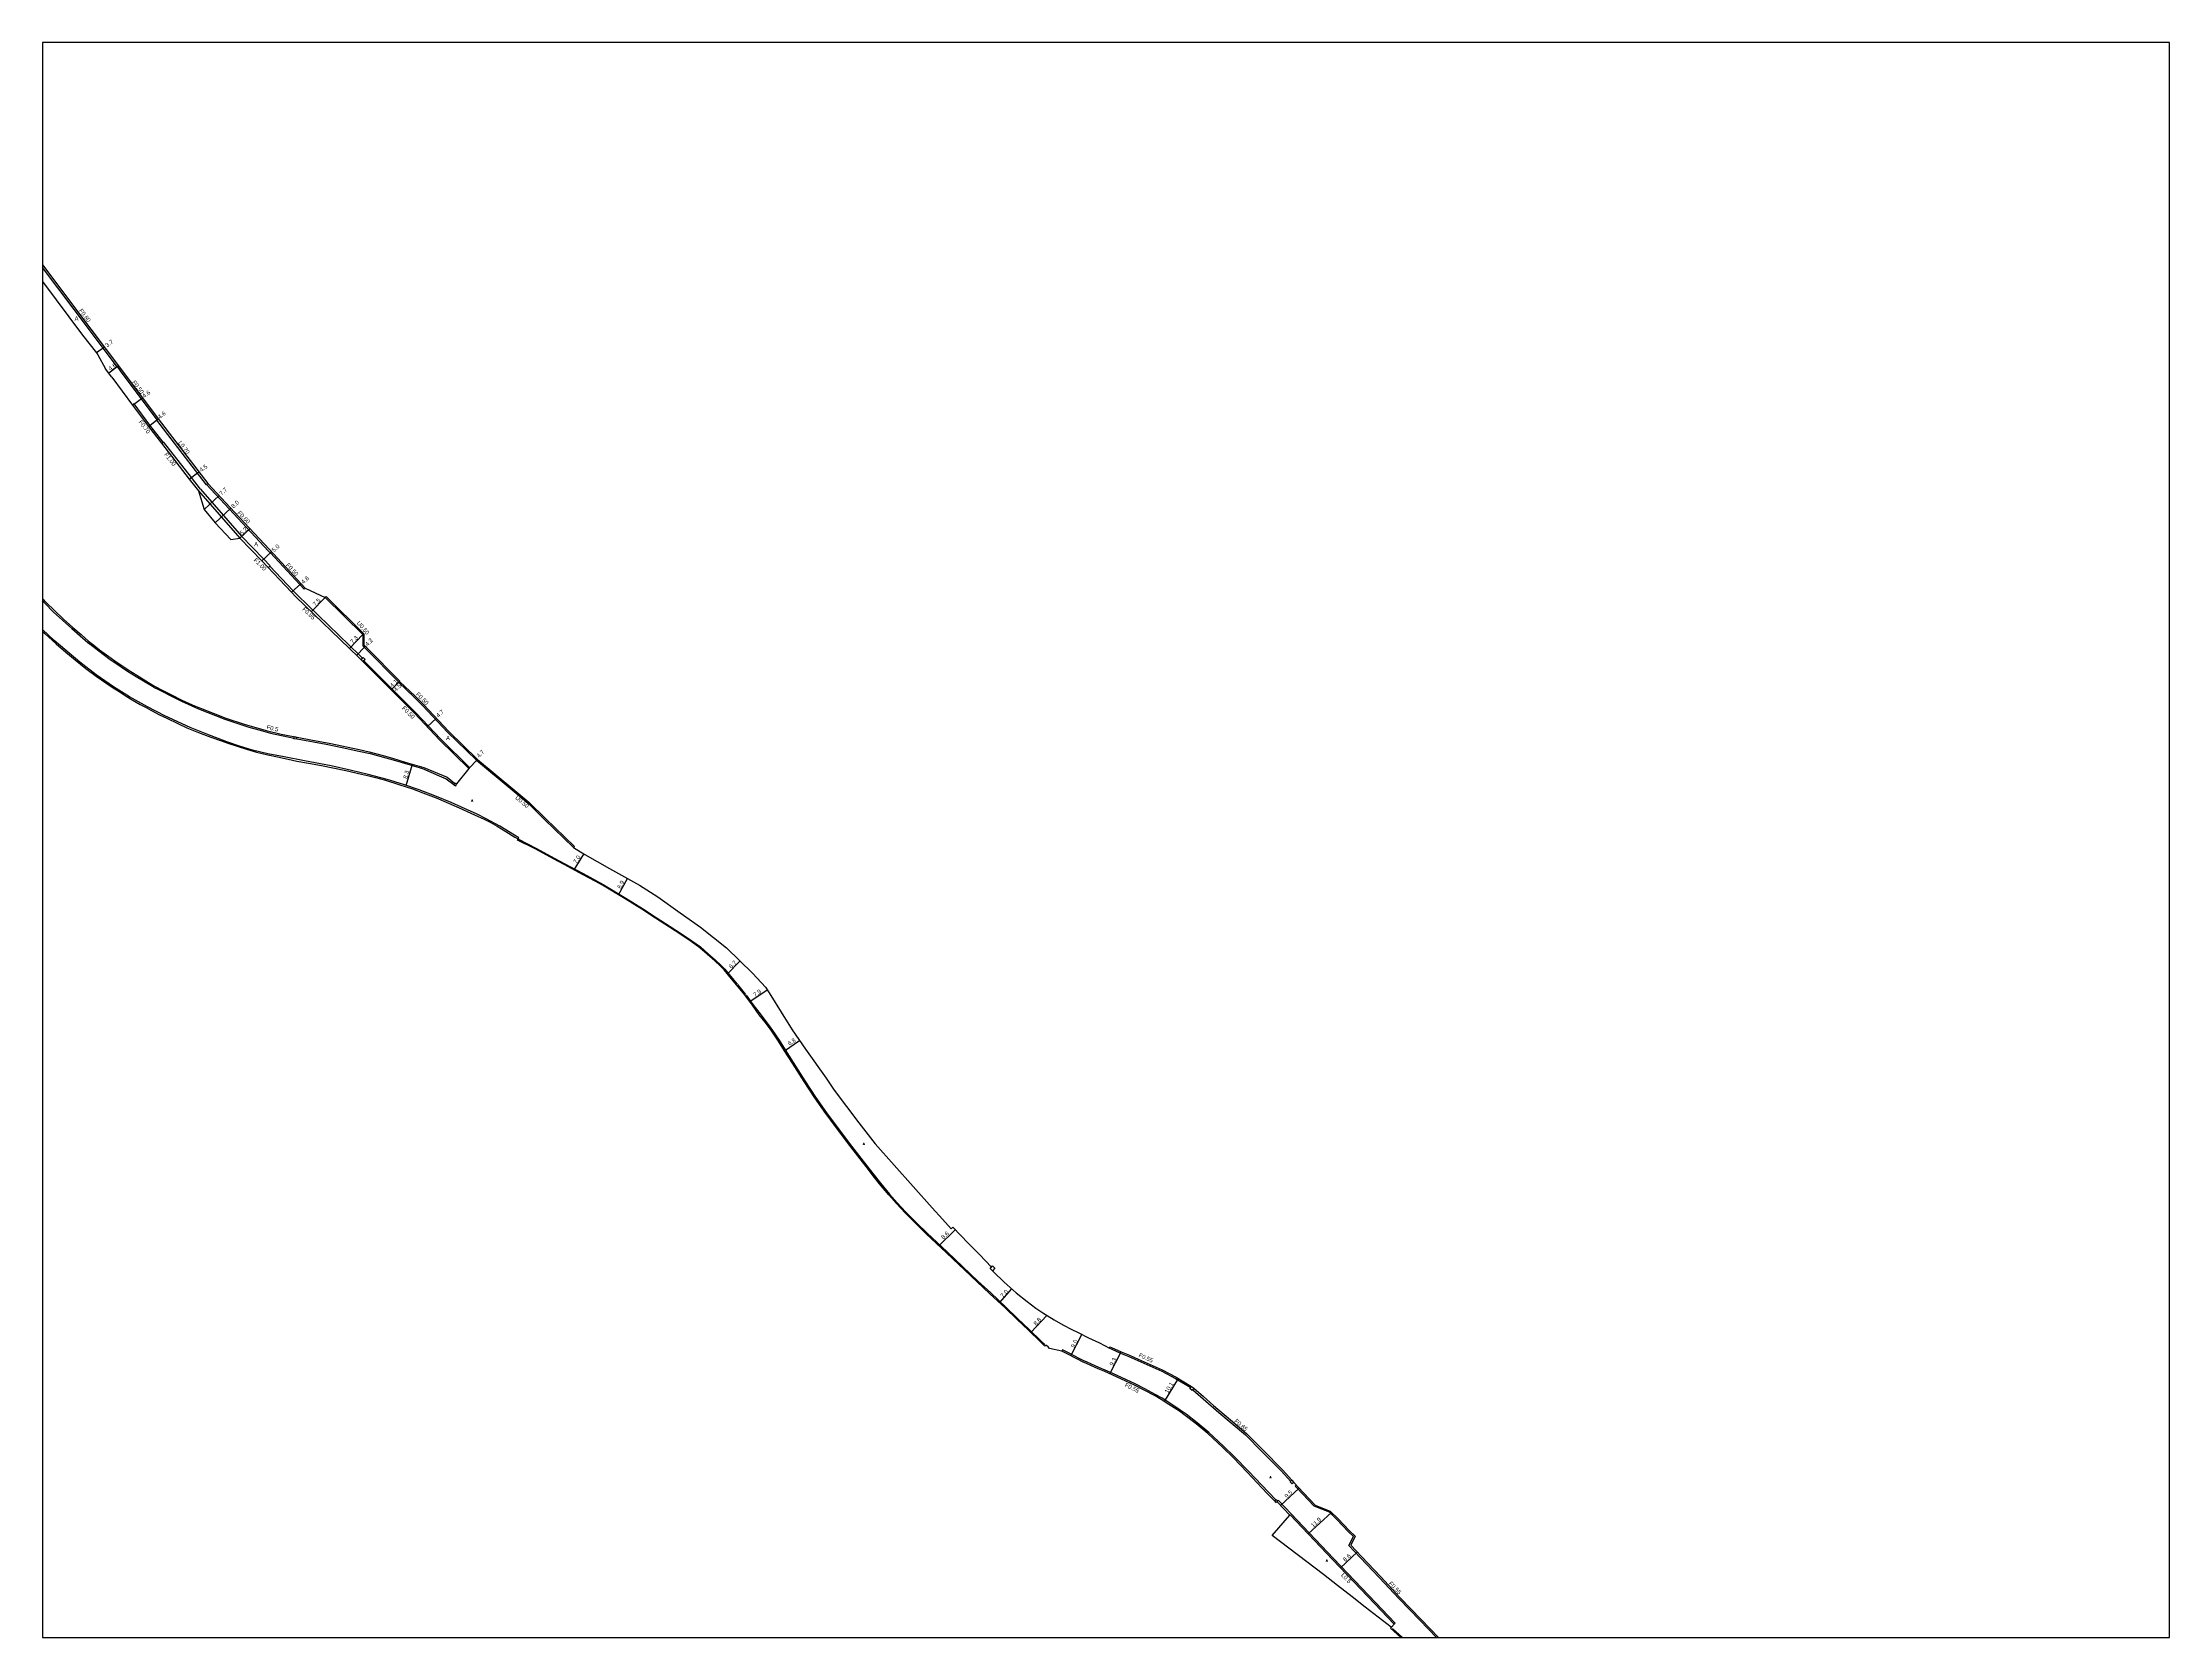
# Model space of a CAD drawing. Header units: metres. Extents: x -4000 to -800, y -99000 to -96000.
# Drawn here: x -1600 to -800, y -98400 to -97800 of the extents above; entities that cross this region are included whole.
import ezdxf

# ---------------------------------------------------------------- set-up
doc = ezdxf.new("R2010")
doc.units = ezdxf.units.M
doc.header["$LTSCALE"] = 2.5
for name, color, linetype in [('側溝・桝', 7, 'Continuous'), ('図郭', 7, 'Continuous'), ('幅員', 7, 'Continuous'), ('歩道・分離帯・安全施設', 7, 'Continuous'), ('舗装', 7, 'Continuous'), ('道路', 7, 'Continuous')]:
    doc.layers.add(name, color=color, linetype=linetype)
doc.styles.get("Standard").update_dxf_attribs({"font": ''})
doc.styles.add('YOKO_DECO', font='txt.shx', dxfattribs={"bigfont": 'extfont.shx'})
doc.styles.get('Standard').set_extended_font_data('@MS PGothic')

msp = doc.modelspace()

# ---------------------------------------------------------------- linework, layer by layer
at = {"layer": '側溝・桝'}
for points in [[(-1571.43, -97921.59), (-1571.91, -97921.95), (-1582.35, -97908.14), (-1600, -97884.63)], [(-1556.5, -97941.59), (-1556.9, -97941.89), (-1570.65, -97923.46), (-1571.83, -97921.89)], [(-1555.25, -97950.77), (-1554.69, -97950.34), (-1559.59, -97943.97), (-1565.57, -97935.95), (-1566.13, -97936.37)], [(-1537.79, -97965.95), (-1538.34, -97966.37), (-1557.06, -97942.02), (-1556.9, -97941.89)], [(-1540.57, -97968.08), (-1544, -97963.61), (-1554.46, -97950.16), (-1554.69, -97950.34)], [(-1513.87, -97991.59), (-1514.32, -97992), (-1515.09, -97991.16), (-1526.46, -97979), (-1538.27, -97966.31)], [(-1541.36, -97968.69), (-1525.77, -97986.48)], [(-1540.57, -97968.08), (-1525.11, -97985.73)], [(-1515.09, -97997.57), (-1514.37, -97996.89), (-1516.85, -97994.26), (-1525.11, -97985.73)], [(-1501.21, -98005.29), (-1501.58, -98005.63), (-1514.24, -97991.93)], [(-1479.6, -98031.59), (-1480.72, -98030.47), (-1504.13, -98007.95), (-1505.71, -98006.24), (-1514.48, -97996.99)], [(-1600, -98009.86), (-1599.64, -98009.53), (-1599.29, -98009.91), (-1599.76, -98010.35), (-1600, -98010.09)], [(-1599.72, -98010.3), (-1599.12, -98010.95), (-1595.83, -98014.23), (-1592.55, -98017.36), (-1589.02, -98020.49), (-1585.9, -98023.19), (-1582.98, -98025.64), (-1581.07, -98027.12), (-1578.84, -98028.84), (-1574.54, -98032.04), (-1573.18, -98032.99), (-1568.06, -98036.43), (-1564.84, -98038.48), (-1561.4, -98040.56), (-1558.05, -98042.52), (-1558.04, -98042.53)], [(-1465.7, -98040.32), (-1465.63, -98040.26), (-1478.05, -98027.69), (-1479, -98026.78), (-1478.97, -98022.54), (-1493.34, -98008.41), (-1493.73, -98008.73)], [(-1479.14, -98032.54), (-1459.57, -98052.11), (-1450.34, -98062), (-1439.35, -98072.69), (-1439.7, -98073.04)], [(-1557.36, -98042.88), (-1554.92, -98044.15), (-1551.73, -98045.8), (-1547.76, -98047.77), (-1543.9, -98049.55), (-1541.36, -98050.67), (-1531.39, -98054.59), (-1522.46, -98057.52), (-1518.19, -98058.73), (-1514.3, -98059.75), (-1507.69, -98061.22), (-1505.39, -98061.68)], [(-1436.42, -98069.67), (-1436.77, -98070.03), (-1447.7, -98059.41), (-1456.91, -98049.54), (-1460.17, -98046.28), (-1466.05, -98040.68), (-1465.98, -98040.61)], [(-1504.54, -98061.84), (-1504.28, -98061.89), (-1493.3, -98063.99), (-1487.3, -98065.16), (-1481.04, -98066.56)], [(-1481.04, -98066.56), (-1476.82, -98067.5), (-1467.28, -98070.04), (-1457.14, -98073.14), (-1450.84, -98075.85), (-1448.18, -98076.93), (-1445.26, -98079.17)], [(-1436.42, -98069.67), (-1422.31, -98081.33), (-1417.06, -98085.72), (-1410.86, -98091.91), (-1399.96, -98102.46), (-1400.31, -98102.82)], [(-1136.14, -98348.24), (-1138.92, -98345.39), (-1146.45, -98337.39), (-1151.65, -98332.04), (-1155.82, -98327.98), (-1161.3, -98322.91), (-1165.77, -98319.23), (-1169.85, -98316.01), (-1172.08, -98314.43), (-1176.01, -98311.85), (-1178.92, -98310.03), (-1181.27, -98308.67), (-1185.42, -98306.45), (-1189, -98304.63), (-1192.29, -98303.05), (-1197.49, -98300.64), (-1200.26, -98299.45), (-1202.68, -98298.41), (-1204.07, -98297.82), (-1205.48, -98297.18), (-1207.13, -98296.43), (-1208.59, -98295.76), (-1210.29, -98294.95), (-1211.68, -98294.23), (-1213.59, -98293.23), (-1216.33, -98291.76), (-1216.59, -98292.25)], [(-1198.72, -98291.15), (-1198.1, -98291.42), (-1194.52, -98293), (-1191.37, -98294.29), (-1188.07, -98295.76), (-1179.06, -98299.81), (-1173.86, -98302.57), (-1168.14, -98306)], [(-1167.39, -98306.83), (-1157.58, -98315.31), (-1147.59, -98323.75), (-1141.34, -98330.01), (-1134.11, -98337.37), (-1130.54, -98341.31)], [(-1075.74, -98400), (-1081.87, -98393.6), (-1089.82, -98385.3), (-1097.09, -98377.56), (-1104.35, -98369.91), (-1108.61, -98365.42), (-1106.94, -98362.07), (-1108.8, -98360.27), (-1113.16, -98355.67), (-1115.99, -98352.91), (-1121.67, -98350.66), (-1128.25, -98343.72), (-1128.85, -98343.06), (-1128.43, -98342.68)], [(-1091.59, -98395.05), (-1091.22, -98394.68), (-1101.19, -98384.18), (-1114.41, -98370.3), (-1130.32, -98353.53), (-1135.18, -98348.44), (-1135.4, -98348.65)]]:
    msp.add_lwpolyline(points, dxfattribs=at)
for points in [[(-1480.2, -98032.19), (-1479.35, -98031.34), (-1478.65, -98032.05), (-1479.49, -98032.89)], [(-1557.83, -98042.14), (-1557.15, -98042.5), (-1557.44, -98043.02), (-1558.11, -98042.66)], [(-1504.44, -98061.29), (-1504.58, -98062.05), (-1505.43, -98061.89), (-1505.29, -98061.12)], [(-1445.03, -98078.58), (-1445.32, -98079.32), (-1444.58, -98079.61), (-1444.29, -98078.87)], [(-1242.7, -98260.22), (-1241.77, -98261.07), (-1242.66, -98262.07), (-1243.6, -98261.21)], [(-1168.43, -98306.37), (-1167.8, -98305.56), (-1166.93, -98306.24), (-1167.57, -98307.05)], [(-1130.71, -98341.46), (-1130.07, -98340.88), (-1129.36, -98341.66), (-1130, -98342.24)], [(-1136.54, -98348.62), (-1135.97, -98348.06), (-1135.4, -98348.65), (-1135.97, -98349.21)]]:
    msp.add_lwpolyline(points, close=True, dxfattribs=at)
at = {"layer": '図郭'}
msp.add_lwpolyline([(-1600, -98400), (-800, -98400), (-800, -97800), (-1600, -97800)], close=True, dxfattribs=at)
at = {"layer": '幅員'}
for points in [[(-1576.75, -97914.55), (-1579.7, -97916.79)], [(-1571.43, -97921.59), (-1575.1, -97924.36)], [(-1566.13, -97936.37), (-1562.45, -97933.62)], [(-1560.15, -97944.39), (-1556.5, -97941.59)], [(-1544.79, -97964.22), (-1541.22, -97961.48)], [(-1539.25, -97975.68), (-1533.62, -97970.43)], [(-1529.18, -97975.19), (-1535.04, -97980.64)], [(-1525.77, -97986.48), (-1521.97, -97982.92)], [(-1513.87, -97991.59), (-1517.55, -97994.98)], [(-1502.81, -98003.57), (-1506.33, -98006.82)], [(-1493.73, -98008.73), (-1498.93, -98014.14)], [(-1479.47, -98022.72), (-1484.53, -98027.98)], [(-1481.86, -98030.55), (-1478.95, -98027.52)], [(-1465.7, -98040.32), (-1468.88, -98043.51)], [(-1465.77, -98040.39), (-1468.88, -98043.51)], [(-1468.88, -98043.51), (-1465.98, -98040.61)], [(-1455.32, -98057.41), (-1451.88, -98054.2)], [(-1463.2, -98079.44), (-1460.89, -98071.47)], [(-1439.7, -98073.04), (-1436.42, -98069.67)], [(-1400.05, -98111.21), (-1396.36, -98105.28)], [(-1383.33, -98120.61), (-1379.97, -98114.54)], [(-1342.39, -98150.31), (-1337.69, -98145.53)], [(-1333.98, -98160.77), (-1327.41, -98156.39)], [(-1320.96, -98179.26), (-1315.31, -98175.39)], [(-1262.86, -98252.61), (-1256.72, -98246.65)], [(-1240, -98274.1), (-1235.37, -98268.9)], [(-1228.23, -98285.29), (-1222.23, -98278.84)], [(-1213.27, -98294.02), (-1209.08, -98286.01)], [(-1198.5, -98300.81), (-1194.3, -98292.5)], [(-1177.96, -98311.28), (-1172.75, -98302.59)], [(-1134.32, -98350.36), (-1127.4, -98343.8)], [(-1123.93, -98361.02), (-1115.13, -98352.96)], [(-1111.78, -98373.82), (-1105.51, -98367.87)]]:
    msp.add_lwpolyline(points, dxfattribs=at)
at = {"layer": '歩道・分離帯・安全施設'}
for points in [[(-1600, -98021.51), (-1599.12, -98022.37), (-1594.85, -98026.23), (-1591.29, -98029.3), (-1587.77, -98032.23), (-1583.66, -98035.49), (-1579.82, -98038.37), (-1576.24, -98040.83), (-1573.76, -98042.49), (-1571.21, -98044.17), (-1568.59, -98045.83), (-1566.29, -98047.22), (-1563.27, -98048.97), (-1561.06, -98050.2), (-1558.99, -98051.33), (-1556, -98052.89), (-1553.25, -98054.23), (-1549.11, -98056.2), (-1545.67, -98057.77), (-1541.34, -98059.6), (-1536.69, -98061.32), (-1533.11, -98062.62), (-1529.91, -98063.76), (-1526.82, -98064.74), (-1523.24, -98065.83), (-1519.5, -98066.91), (-1515.31, -98067.91), (-1511.67, -98068.76), (-1507.55, -98069.6), (-1504.3, -98070.29), (-1499.98, -98071.09), (-1495.12, -98071.99), (-1490.82, -98072.83), (-1485.86, -98073.86), (-1480, -98075.18), (-1477.75, -98075.73), (-1474.71, -98076.52), (-1470.99, -98077.52), (-1465.94, -98079.1), (-1460.86, -98080.8), (-1456.92, -98082.23), (-1451.97, -98084.2), (-1447.33, -98086.09), (-1443.27, -98087.86), (-1438.94, -98089.85), (-1436.14, -98091.12), (-1433.88, -98092.16), (-1431.64, -98093.32), (-1428.94, -98094.79), (-1425.74, -98096.74), (-1422.33, -98098.9), (-1420.92, -98099.71), (-1414.41, -98103.12), (-1407.27, -98106.96), (-1401.88, -98109.82), (-1396.63, -98112.66), (-1391.6, -98115.37), (-1389.18, -98116.71), (-1380.59, -98121.85), (-1374.32, -98125.81), (-1369.22, -98129.13), (-1363.92, -98132.54), (-1359.69, -98135.25), (-1355.84, -98137.89), (-1352.58, -98140.25), (-1349.71, -98142.65), (-1346.89, -98145.17), (-1344.88, -98147.06), (-1343.34, -98148.62), (-1341.75, -98150.54), (-1340.03, -98152.69), (-1338.7, -98154.22)], [(-1338.65, -98154.38), (-1335.59, -98158.1)], [(-1335.4, -98158.32), (-1332.79, -98161.83), (-1330.12, -98165.45), (-1327.93, -98168.3), (-1326.67, -98169.94), (-1325.44, -98171.63), (-1322.95, -98175.34), (-1320.69, -98178.97), (-1317.68, -98183.73), (-1313.25, -98190.63), (-1309.23, -98196.72), (-1305.09, -98202.64), (-1303.28, -98205.16), (-1298.51, -98211.55), (-1295.7, -98215.19), (-1292.25, -98219.63), (-1289.96, -98222.6), (-1287.26, -98226.04), (-1284.86, -98229.04), (-1281.37, -98233.24), (-1278.52, -98236.5), (-1275.23, -98239.99), (-1271.18, -98244.13), (-1267.41, -98247.82), (-1259.75, -98254.99), (-1248.16, -98265.91), (-1243.38, -98270.4), (-1237.68, -98275.74), (-1233.1, -98280.12), (-1228.98, -98284.02), (-1224.23, -98288.63), (-1223.03, -98289.83)], [(-1092.64, -98396.15), (-1091.59, -98395.05), (-1101.57, -98384.54), (-1114.79, -98370.66), (-1130.7, -98353.9), (-1130.83, -98354.02)], [(-1092.64, -98396.15), (-1091.59, -98395.05), (-1101.57, -98384.54), (-1114.79, -98370.66), (-1130.7, -98353.9), (-1130.83, -98354.02)], [(-1092.18, -98396.57), (-1088.46, -98400)]]:
    msp.add_lwpolyline(points, dxfattribs=at)
at = {"layer": '道路'}
for points in [[(-1600, -97883.63), (-1581.87, -97907.78), (-1570.25, -97923.16), (-1556.5, -97941.59), (-1537.79, -97965.95), (-1526.02, -97978.59), (-1514.65, -97990.75), (-1501.21, -98005.29)], [(-1600, -97889.96), (-1584.91, -97910.06), (-1579.7, -97916.79)], [(-1579.7, -97916.79), (-1579.16, -97917.5), (-1576.29, -97922.79)], [(-1573.91, -97925.93), (-1576.29, -97922.79)], [(-1573.91, -97925.93), (-1566.13, -97936.37), (-1560.15, -97944.39), (-1555.25, -97950.77), (-1544.79, -97964.22), (-1541.36, -97968.69)], [(-1541.36, -97968.69), (-1539.25, -97975.68)], [(-1539.25, -97975.68), (-1535.04, -97980.64), (-1529.18, -97986.94), (-1525.77, -97986.48), (-1517.55, -97994.98), (-1506.33, -98006.82)], [(-1506.33, -98006.82), (-1504.74, -98008.55)], [(-1501.21, -98005.29), (-1493.73, -98008.73)], [(-1600, -98009.15), (-1598.71, -98010.55), (-1595.43, -98013.82), (-1592.16, -98016.94), (-1588.64, -98020.06), (-1585.53, -98022.75), (-1582.65, -98025.16), (-1580.74, -98026.7), (-1578.52, -98028.42), (-1574.23, -98031.61), (-1572.85, -98032.57), (-1567.79, -98036), (-1564.57, -98038.05), (-1561.14, -98040.13), (-1557.88, -98042.11), (-1554.74, -98043.79), (-1551.54, -98045.44), (-1547.59, -98047.4), (-1543.74, -98049.18), (-1540.62, -98050.46), (-1531, -98054.12), (-1524.12, -98056.47), (-1515.93, -98058.86), (-1510.25, -98060.14), (-1503.66, -98061.44), (-1499.06, -98062.3), (-1491.51, -98063.72), (-1480.91, -98065.99), (-1477.14, -98066.83), (-1472.35, -98068.06), (-1468.38, -98069.24), (-1463.55, -98070.7), (-1456.64, -98072.7), (-1447.84, -98076.31), (-1445.03, -98078.58), (-1444.29, -98078.87)], [(-1504.74, -98008.55), (-1481.31, -98031.08), (-1459.93, -98052.46), (-1450.7, -98062.35), (-1439.7, -98073.04), (-1444.29, -98078.87)], [(-1493.73, -98008.73), (-1479.47, -98022.72), (-1479.5, -98026.99)], [(-1420.84, -98099.22), (-1424.07, -98097.18), (-1428.05, -98094.83), (-1433.11, -98092), (-1436.48, -98090.3), (-1442.38, -98087.61), (-1446.31, -98085.84), (-1452.48, -98083.35), (-1458.36, -98081.1), (-1464.2, -98079.1), (-1470.34, -98077.22), (-1477.48, -98075.36), (-1483.78, -98073.9), (-1491.5, -98072.16), (-1501.43, -98070.26), (-1509.06, -98068.75), (-1515.22, -98067.61), (-1520.97, -98066.16), (-1525.93, -98064.7), (-1530.71, -98063.07), (-1538.15, -98060.13), (-1544.43, -98057.68), (-1554.01, -98053.28), (-1560.54, -98049.91), (-1567.25, -98046.16), (-1573.28, -98042.35), (-1579.84, -98037.89), (-1585.92, -98033.09), (-1595.61, -98024.95), (-1600, -98020.85)], [(-1479.5, -98026.99), (-1478.4, -98028.05), (-1465.98, -98040.61), (-1465.77, -98040.39), (-1465.7, -98040.32), (-1459.82, -98045.93)], [(-1459.82, -98045.93), (-1456.55, -98049.19), (-1447.34, -98059.06), (-1436.42, -98069.67), (-1436.77, -98070.03), (-1422.63, -98081.71), (-1417.4, -98086.09), (-1411.21, -98092.27), (-1400.31, -98102.82)], [(-1089.08, -98400), (-1092.97, -98396.47), (-1092.64, -98396.15), (-1092.68, -98396.11), (-1102.58, -98388.59), (-1107.41, -98384.66), (-1112.94, -98380.45), (-1118.2, -98376.37), (-1137.5, -98361.61), (-1130.83, -98354.02), (-1135.68, -98348.93), (-1135.97, -98349.21), (-1139.32, -98345.78), (-1146.85, -98337.77), (-1152.04, -98332.43), (-1156.21, -98328.38), (-1161.67, -98323.32), (-1166.12, -98319.66), (-1170.18, -98316.46), (-1172.39, -98314.89), (-1176.31, -98312.32), (-1179.21, -98310.5), (-1181.54, -98309.15), (-1185.68, -98306.94), (-1189.25, -98305.12), (-1192.52, -98303.55), (-1197.72, -98301.15), (-1200.48, -98299.96), (-1202.9, -98298.92), (-1204.3, -98298.33), (-1205.71, -98297.69), (-1207.36, -98296.94), (-1208.82, -98296.26), (-1210.53, -98295.45), (-1211.94, -98294.72), (-1213.85, -98293.72), (-1216.59, -98292.25), (-1221.26, -98291.26), (-1221.75, -98290.61), (-1222.58, -98290.06), (-1222.95, -98290.44), (-1224.51, -98288.9), (-1229.26, -98284.3), (-1233.38, -98280.39), (-1237.95, -98276.02), (-1243.66, -98270.68), (-1248.44, -98266.19), (-1260.02, -98255.26), (-1267.68, -98248.1), (-1271.46, -98244.41), (-1275.5, -98240.26), (-1278.8, -98236.77), (-1281.65, -98233.52), (-1285.14, -98229.32), (-1287.53, -98226.32), (-1290.24, -98222.87), (-1292.52, -98219.9), (-1295.98, -98215.47), (-1298.78, -98211.83), (-1303.55, -98205.44), (-1305.37, -98202.92), (-1309.5, -98197), (-1313.52, -98190.91), (-1317.95, -98184.01), (-1320.96, -98179.26), (-1323.23, -98175.63), (-1325.72, -98171.91), (-1326.95, -98170.22), (-1328.21, -98168.58), (-1330.4, -98165.73), (-1332.97, -98162.12), (-1335.89, -98158.25), (-1338.95, -98154.49), (-1340.27, -98152.95), (-1341.99, -98150.8), (-1343.58, -98148.88), (-1345.12, -98147.32), (-1347.14, -98145.43), (-1349.96, -98142.91), (-1352.82, -98140.51), (-1356.08, -98138.15), (-1359.92, -98135.51), (-1364.16, -98132.8), (-1369.46, -98129.39), (-1374.57, -98126.07), (-1380.83, -98122.11), (-1389.42, -98116.97), (-1391.85, -98115.63), (-1396.87, -98112.92), (-1402.12, -98110.08), (-1407.52, -98107.23), (-1414.65, -98103.38), (-1421.31, -98100), (-1420.84, -98099.22)], [(-1400.31, -98102.82), (-1396, -98105.5), (-1386.79, -98110.77), (-1375.49, -98117.01), (-1368.61, -98121.44), (-1360.2, -98127.38), (-1352.55, -98132.76), (-1342.71, -98140.59), (-1332.86, -98150.28), (-1328.06, -98155.41), (-1326.03, -98158.45), (-1322.24, -98164.8), (-1318.07, -98171.36), (-1313.02, -98178.73), (-1305.29, -98189.63), (-1302.24, -98194.15), (-1292.97, -98206.41), (-1286.85, -98214.27), (-1265.43, -98238.38), (-1261.55, -98242.69), (-1258.19, -98246.3), (-1257.63, -98245.7), (-1251.7, -98251.82), (-1247.63, -98255.98), (-1243.08, -98260.65), (-1242.7, -98260.22), (-1241.77, -98261.07), (-1242.66, -98262.07), (-1242.29, -98262.4), (-1238.26, -98266.32), (-1233.76, -98270.34), (-1229.67, -98273.62), (-1226.39, -98276.07), (-1223.77, -98277.89), (-1219.52, -98280.52), (-1216.22, -98282.37), (-1212.81, -98284.13), (-1210.51, -98285.26), (-1206.53, -98287.34), (-1202.46, -98289.18), (-1198.72, -98291.15), (-1198.5, -98290.64), (-1197.88, -98290.92), (-1194.3, -98292.5), (-1191.15, -98293.79), (-1187.84, -98295.26), (-1178.82, -98299.31), (-1173.58, -98302.09), (-1167.8, -98305.56), (-1166.93, -98306.24), (-1163.34, -98309.31), (-1159.51, -98312.78), (-1153.15, -98318.15), (-1147.16, -98323.28), (-1140.88, -98329.57), (-1133.65, -98336.93), (-1127.84, -98343.34), (-1121.35, -98350.18), (-1115.67, -98352.43), (-1112.76, -98355.27), (-1108.4, -98359.87), (-1106.25, -98361.95), (-1107.93, -98365.32), (-1103.95, -98369.52), (-1096.68, -98377.18), (-1089.42, -98384.91), (-1081.46, -98393.21), (-1074.97, -98400)]]:
    msp.add_lwpolyline(points, dxfattribs=at)

# ---------------------------------------------------------------- texts
at = {"layer": '側溝・桝'}
for s, rotation, p in [('F0.60', 306.89565, (-1586.41, -97900.87)), ('F0.50', 306.71339, (-1566.41, -97927.85)), ('F0.70', 306.71608, (-1563.95, -97942.78)), ('L0.70', 307.53288, (-1549.11, -97950.63)), ('F1.00', 307.86923, (-1554.37, -97955.05)), ('F0.60', 313.07285, (-1526.82, -97977.04)), ('F1.00', 315.37945, (-1520.71, -97994.9)), ('F0.50', 312.74784, (-1508.61, -97996.7)), ('F0.85', 316.11698, (-1502.42, -98013.36)), ('U0.50', 309.83106, (-1481.92, -98018.42)), ('F0.50', 314.99866, (-1459.74, -98045.36)), ('F0.50', 314.99866, (-1464.93, -98050.59)), ('F0.5', 347, (-1515.83, -98058.23)), ('U0.50', 320.12667, (-1422.39, -98084.35)), ('F0.55', 336, (-1187.88, -98294.38)), ('F0.55', 334, (-1193.11, -98305.58)), ('F0.65', 319, (-1151.86, -98318.82)), ('L0.5', 314, (-1111.73, -98376.69)), ('F0.55', 313, (-1093.8, -98379.82))]:
    msp.add_text(s, height=1.6, rotation=rotation, dxfattribs=at).set_placement(p)
at = {"layer": '幅員'}
for s, rotation, p in [('3.7', 37.0874, (-1575.67, -97914.76)), ('4.6', 37.0874, (-1574.45, -97923.56)), ('4.6', 36.71339, (-1561.71, -97933.84)), ('4.6', 37.53288, (-1555.92, -97941.71)), ('4.5', 37.53288, (-1540.22, -97961.7)), ('7.7', 42.94974, (-1532.61, -97970.51)), ('8.0', 42.94974, (-1528.13, -97975.35)), ('5.2', 43.07285, (-1524.98, -97985.39)), ('5.0', 42.74784, (-1512.91, -97991.83)), ('4.8', 42.74784, (-1501.87, -98003.8)), ('7.5', 46.11698, (-1497.38, -98012.17)), ('7.3', 46.11698, (-1483.29, -98026.33)), ('4.2', 46.11698, (-1477.71, -98027.23)), ('4.1', 44.99866, (-1468.42, -98042.69)), ('4.5', 44.99866, (-1466.98, -98044.26)), ('4.7', 43.01496, (-1451.07, -98054.05)), ('4.7', 45.81883, (-1435.78, -98069.23)), ('8.3', 74, (-1462.9, -98077.09)), ('7.0', 58, (-1399.15, -98109)), ('6.9', 61, (-1382.58, -98118.49)), ('6.7', 45, (-1340.92, -98148.48)), ('7.9', 34, (-1332.03, -98159.06)), ('6.8', 34, (-1319.08, -98177.44)), ('8.6', 44, (-1261.15, -98250.32)), ('7.0', 48, (-1238.71, -98272.29)), ('8.8', 47, (-1226.26, -98282.83)), ('9.0', 62, (-1211.93, -98291.22)), ('9.3', 63, (-1197.36, -98298.03)), ('10.1', 59, (-1176.7, -98308.28)), ('9.5', 43, (-1131.98, -98347.7)), ('11.9', 42, (-1122.06, -98358.73)), ('8.6', 43, (-1109.99, -98371.6))]:
    msp.add_text(s, height=1.6, rotation=rotation, dxfattribs=at).set_placement(p)
at = {"layer": '舗装'}
for p in [(-1587.95, -97904.61), (-1520.4, -97989.5), (-1448.24, -98062.44)]:
    msp.add_text('A', height=1.6, dxfattribs=at).set_placement(p)
at = {"layer": '舗装', "style": 'YOKO_DECO'}
for p in [(-1438.72, -98085.53, 97.45), (-1291.38, -98214.69, 95.7), (-1138.4, -98340.04, 94.03), (-1117.27, -98371.46, 93.88)]:
    msp.add_text('A', height=0.75, dxfattribs=at).set_placement(p)

doc.saveas('drawing.dxf')
